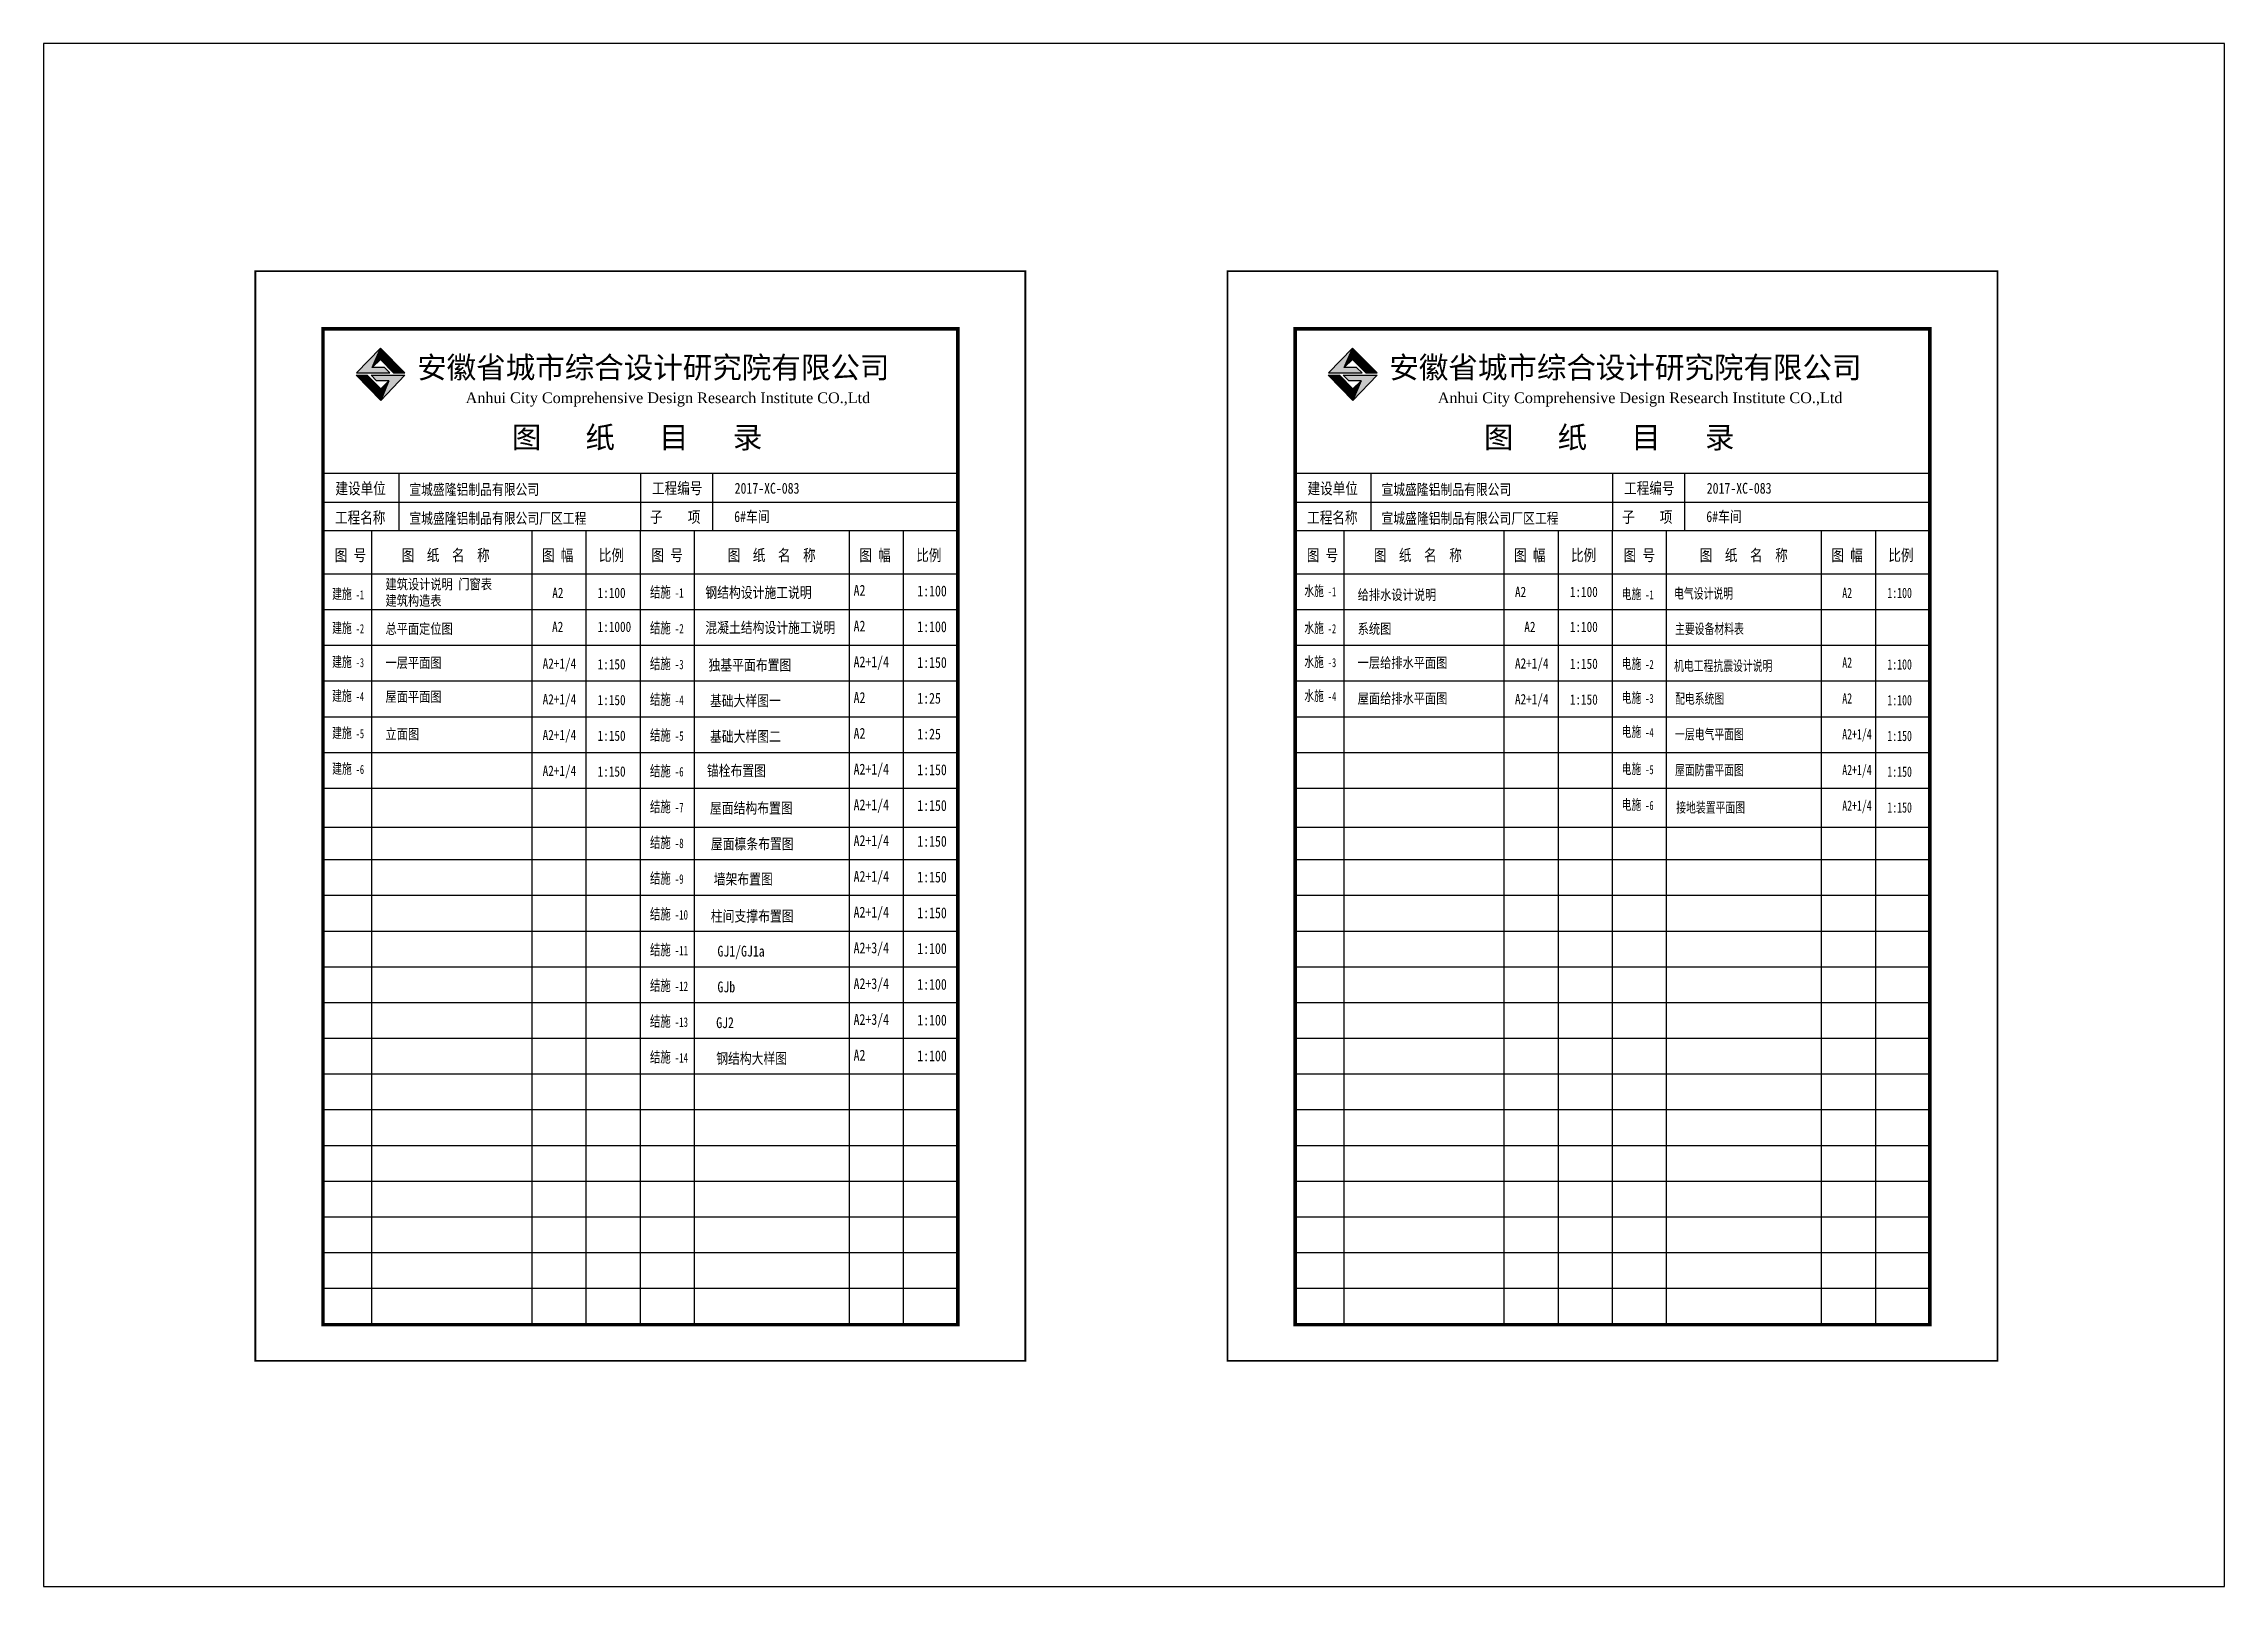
# Model space of a CAD drawing. Extents: x 1036631 to 1215829, y 514619 to 909419.
# Drawn here: x 1096949 to 1156349, y 825419 to 867419 of the extents above; entities that cross this region are included whole.
import ezdxf

# ---------------------------------------------------------------- set-up
doc = ezdxf.new("R2010")
doc.units = 0
doc.header["$LTSCALE"] = 1000
doc.header["$MEASUREMENT"] = 0
for name, color, linetype in [('A_DE_DETAIL_3', 144, 'Continuous'), ('layer 1', 7, 'Continuous'), ('PUB_TEXT', 7, 'Continuous'), ('PUB_TITLE', 4, 'Continuous')]:
    doc.layers.add(name, color=color, linetype=linetype)
doc.styles.add('-宋体', font='', dxfattribs={"width": 0.8})
doc.styles.add('_HZDX', font='', dxfattribs={"width": 0.8})
doc.styles.add('_SIMPLEX9', font='', dxfattribs={"width": 0.675})
doc.styles.add('GHF', font='times.ttf')
doc.styles.add('宋体', font='')
doc.styles.add('黑体', font='simhei.ttf')
doc.styles.get('-宋体').set_extended_font_data('SimSun')
doc.styles.get('_HZDX').set_extended_font_data('SimSun')
doc.styles.get('_SIMPLEX9').set_extended_font_data('SimSun')
doc.styles.get('宋体').set_extended_font_data('NSimSun')
pattern_1 = [(0, (-1071238.7815, 1734764.923), (3.745538128, 7.491076257), [0, -7.491076257])]
pattern_2 = [(0, (-1044759.952, 1734764.923), (3.745538128, 7.491076257), [0, -7.491076257])]

msp = doc.modelspace()

# ---------------------------------------------------------------- texts
at = {"layer": 'layer 1', "style": '_HZDX', "width": 0.8}
for s, height, p in [('宣城盛隆铝制品有限公司', 294.68, (1106910, 855133)), ('2017-XC-083', 294.68, (1115772, 855167)), ('宣城盛隆铝制品有限公司', 294.68, (1133389, 855133)), ('2017-XC-083', 294.68, (1142250, 855167)), ('宣城盛隆铝制品有限公司厂区工程', 294.68, (1106911, 854349, -220)), ('6#车间', 294.7, (1115760, 854395)), ('宣城盛隆铝制品有限公司厂区工程', 294.68, (1133390, 854349, -220)), ('6#车间', 294.7, (1142238, 854395))]:
    msp.add_text(s, height=height, dxfattribs=at).set_placement(p)
at = {"layer": 'PUB_TEXT', "color": 11}
for s, height, style, p in [('安徽省城市综合设计研究院有限公司', 589.36, '黑体', (1107124, 858309)), ('安徽省城市综合设计研究院有限公司', 589.36, '黑体', (1133603, 858309)), ('Anhui City Comprehensive Design Research Institute CO.,Ltd', 291.22, 'GHF', (1108445, 857632)), ('Anhui City Comprehensive Design Research Institute CO.,Ltd', 291.22, 'GHF', (1134924, 857632)), ('图   纸   目   录', 589.36, '黑体', (1109701, 856407)), ('图   纸   目   录', 589.36, '黑体', (1136180, 856407))]:
    msp.add_text(s, height=height, dxfattribs=dict(at, style=style)).set_placement(p)
at = {"layer": 'PUB_TEXT', "color": 11, "style": '-宋体', "width": 0.8}
for s, height, p in [('建设单位', 314.3, (1104897, 855152)), ('工程编号', 314.3, (1113520, 855158)), ('建设单位', 314.3, (1131376, 855152)), ('工程编号', 314.3, (1139999, 855158)), ('工程名称', 314.3, (1104887, 854359)), ('子    项', 314.3, (1113468, 854375)), ('工程名称', 314.3, (1131366, 854359)), ('子    项', 314.3, (1139946, 854375)), ('图 号', 314.3, (1104878, 853335)), ('   图  纸  名  称', 314.33, (1106189, 853335)), ('图 幅', 314.3, (1110523, 853335)), ('比例', 314.3, (1112073, 853335)), ('图 号', 314.3, (1113505, 853335)), ('   图  纸  名  称', 314.33, (1115067, 853335)), ('图 幅', 314.3, (1119167, 853335)), ('比例', 314.3, (1120717, 853335)), ('图 号', 314.3, (1131356, 853335)), ('   图  纸  名  称', 314.33, (1132668, 853335)), ('图 幅', 314.3, (1137002, 853335)), ('比例', 314.3, (1138552, 853335)), ('图 号', 314.3, (1139984, 853335)), ('   图  纸  名  称', 314.33, (1141546, 853335)), ('图 幅', 314.3, (1145646, 853335)), ('比例', 314.3, (1147196, 853335))]:
    msp.add_text(s, height=height, dxfattribs=at).set_placement(p)
at = {"layer": 'PUB_TEXT'}
for s, height, style, width, p in [('建施', 279.9, '宋体', 0.7, (1104809, 852298)), ('-1', 246.4, '_SIMPLEX9', 0.675, (1105451, 852292)), ('建筑设计说明 门窗表', 279.9, '_HZDX', 0.8, (1106261, 852562)), ('建筑构造表', 279.9, '_HZDX', 0.8, (1106261, 852116)), ('A2', 279.9, '_HZDX', 0.8, (1110804, 852327)), ('1:100', 279.9, '_HZDX', 0.8, (1112039, 852327)), ('结施', 295, '宋体', 0.7, (1113466, 852341)), ('-1', 259.6, '_SIMPLEX9', 0.675, (1114143, 852335)), ('钢结构设计施工说明', 295, '_HZDX', 0.8, (1114973, 852329)), ('A2', 295, '_HZDX', 0.8, (1119012, 852389)), ('1:100', 295, '_HZDX', 0.8, (1120747, 852371)), ('水施', 280, '宋体', 0.7, (1131287, 852381)), ('-1', 246.4, '_SIMPLEX9', 0.675, (1131930, 852376)), ('给排水设计说明', 280, '_HZDX', 0.8, (1132741, 852274)), ('A2', 280, '_HZDX', 0.8, (1137026, 852353)), ('1:100', 280, '_HZDX', 0.8, (1138520, 852353)), ('建施', 279.9, '宋体', 0.7, (1104809, 851374)), ('-2', 246.4, '_SIMPLEX9', 0.675, (1105451, 851368)), ('总平面定位图', 279.9, '_HZDX', 0.8, (1106261, 851350)), ('A2', 279.9, '_HZDX', 0.8, (1110799, 851403)), ('1:1000', 279.9, '_HZDX', 0.8, (1112039, 851403)), ('结施', 295, '宋体', 0.7, (1113466, 851367)), ('-2', 259.6, '_SIMPLEX9', 0.675, (1114143, 851361)), ('混凝土结构设计施工说明', 295.03, '_HZDX', 0.8, (1114973, 851374)), ('A2', 295, '_HZDX', 0.8, (1119012, 851416)), ('1:100', 295, '_HZDX', 0.8, (1120747, 851397)), ('水施', 280, '宋体', 0.7, (1131287, 851373)), ('-2', 246.4, '_SIMPLEX9', 0.675, (1131930, 851368)), ('系统图', 280, '_HZDX', 0.8, (1132741, 851349)), ('A2', 280, '_HZDX', 0.8, (1137280, 851402)), ('1:100', 280, '_HZDX', 0.8, (1138520, 851402)), ('建施', 279.9, '宋体', 0.7, (1104809, 850450)), ('-3', 246.4, '_SIMPLEX9', 0.675, (1105451, 850445)), ('一层平面图', 279.9, '_HZDX', 0.8, (1106261, 850426)), ('A2+1/4', 279.9, '_HZDX', 0.8, (1110542, 850402)), ('1:150', 279.9, '_HZDX', 0.8, (1112039, 850382)), ('结施', 295, '宋体', 0.7, (1113466, 850393)), ('-3', 259.6, '_SIMPLEX9', 0.675, (1114143, 850387)), ('独基平面布置图', 295, '_HZDX', 0.8, (1115060, 850355)), ('A2+1/4', 295, '_HZDX', 0.8, (1119012, 850442)), ('1:150', 295, '_HZDX', 0.8, (1120747, 850424)), ('水施', 280, '宋体', 0.7, (1131287, 850449)), ('-3', 246.4, '_SIMPLEX9', 0.675, (1131930, 850444)), ('一层给排水平面图', 280, '_HZDX', 0.8, (1132741, 850425)), ('A2+1/4', 280, '_HZDX', 0.8, (1137026, 850407)), ('1:150', 280, '_HZDX', 0.8, (1138520, 850396)), ('建施', 279.9, '宋体', 0.7, (1104809, 849526)), ('-4', 246.4, '_SIMPLEX9', 0.675, (1105451, 849521)), ('屋面平面图', 279.9, '_HZDX', 0.8, (1106261, 849502)), ('A2+1/4', 279.9, '_HZDX', 0.8, (1110542, 849429)), ('1:150', 279.9, '_HZDX', 0.8, (1112039, 849409)), ('结施', 295, '宋体', 0.7, (1113466, 849420)), ('-4', 259.6, '_SIMPLEX9', 0.675, (1114143, 849414)), ('基础大样图一', 295, '_HZDX', 0.8, (1115099, 849381)), ('A2', 295, '_HZDX', 0.8, (1119012, 849468)), ('1:25', 295, '_HZDX', 0.8, (1120747, 849450)), ('水施', 280, '宋体', 0.7, (1131287, 849525)), ('-4', 246.4, '_SIMPLEX9', 0.675, (1131930, 849520)), ('屋面给排水平面图', 280, '_HZDX', 0.8, (1132741, 849452)), ('A2+1/4', 280, '_HZDX', 0.8, (1137026, 849434)), ('1:150', 280, '_HZDX', 0.8, (1138520, 849423)), ('建施', 279.9, '宋体', 0.7, (1104809, 848514)), ('-5', 246.4, '_SIMPLEX9', 0.675, (1105451, 848509)), ('立面图', 279.9, '_HZDX', 0.8, (1106261, 848486)), ('A2+1/4', 279.9, '_HZDX', 0.8, (1110542, 848457)), ('1:150', 279.9, '_HZDX', 0.8, (1112039, 848437)), ('结施', 295, '宋体', 0.7, (1113466, 848446)), ('-5', 259.6, '_SIMPLEX9', 0.675, (1114143, 848440)), ('基础大样图二', 295, '_HZDX', 0.8, (1115099, 848408)), ('A2', 295, '_HZDX', 0.8, (1119012, 848495)), ('1:25', 295, '_HZDX', 0.8, (1120747, 848476)), ('建施', 279.9, '宋体', 0.7, (1104809, 847542)), ('-6', 246.4, '_SIMPLEX9', 0.675, (1105451, 847536)), ('A2+1/4', 279.9, '_HZDX', 0.8, (1110542, 847484)), ('1:150', 279.9, '_HZDX', 0.8, (1112039, 847464)), ('结施', 295, '宋体', 0.7, (1113466, 847472)), ('-6', 259.6, '_SIMPLEX9', 0.675, (1114143, 847467)), ('锚栓布置图', 295, '_HZDX', 0.8, (1115015, 847479)), ('A2+1/4', 295, '_HZDX', 0.8, (1119012, 847521)), ('1:150', 295, '_HZDX', 0.8, (1120747, 847503)), ('结施', 295, '宋体', 0.7, (1113466, 846499)), ('-7', 259.6, '_SIMPLEX9', 0.675, (1114143, 846493)), ('屋面结构布置图', 295, '_HZDX', 0.8, (1115099, 846459)), ('A2+1/4', 295, '_HZDX', 0.8, (1119012, 846548)), ('1:150', 295, '_HZDX', 0.8, (1120747, 846529)), ('结施', 295, '宋体', 0.7, (1113466, 845525)), ('A2+1/4', 295, '_HZDX', 0.8, (1119012, 845574)), ('-8', 259.6, '_SIMPLEX9', 0.675, (1114143, 845519)), ('屋面檩条布置图', 295, '_HZDX', 0.8, (1115124, 845485)), ('1:150', 295, '_HZDX', 0.8, (1120747, 845556)), ('结施', 295, '宋体', 0.7, (1113466, 844552)), ('-9', 259.6, '_SIMPLEX9', 0.675, (1114143, 844546)), ('墙架布置图', 295, '_HZDX', 0.8, (1115201, 844526)), ('A2+1/4', 295, '_HZDX', 0.8, (1119012, 844600)), ('1:150', 295, '_HZDX', 0.8, (1120747, 844582)), ('结施', 295, '宋体', 0.7, (1113466, 843578)), ('-10', 259.6, '_SIMPLEX9', 0.675, (1114143, 843572)), ('柱间支撑布置图', 295, '_HZDX', 0.8, (1115124, 843519)), ('A2+1/4', 295, '_HZDX', 0.8, (1119012, 843627)), ('1:150', 295, '_HZDX', 0.8, (1120747, 843608)), ('结施', 295, '宋体', 0.7, (1113466, 842604)), ('A2+3/4', 295, '_HZDX', 0.8, (1119012, 842653)), ('1:100', 295, '_HZDX', 0.8, (1120747, 842635)), ('-11', 259.6, '_SIMPLEX9', 0.675, (1114143, 842599)), ('GJ1/GJ1a', 295, '_HZDX', 0.8, (1115304, 842564)), ('结施', 295, '宋体', 0.7, (1113466, 841631)), ('-12', 259.6, '_SIMPLEX9', 0.675, (1114143, 841625)), ('GJb', 295, '_HZDX', 0.8, (1115304, 841591)), ('A2+3/4', 295, '_HZDX', 0.8, (1119012, 841680)), ('1:100', 295, '_HZDX', 0.8, (1120747, 841661)), ('结施', 295, '宋体', 0.7, (1113466, 840657)), ('-13', 259.6, '_SIMPLEX9', 0.675, (1114143, 840651)), ('GJ2', 295, '_HZDX', 0.8, (1115269, 840617)), ('A2+3/4', 295, '_HZDX', 0.8, (1119012, 840706)), ('1:100', 295, '_HZDX', 0.8, (1120747, 840688)), ('结施', 295, '宋体', 0.7, (1113466, 839684)), ('-14', 259.6, '_SIMPLEX9', 0.675, (1114143, 839678)), ('钢结构大样图', 295, '_HZDX', 0.8, (1115269, 839644)), ('A2', 295, '_HZDX', 0.8, (1119012, 839732)), ('1:100', 295, '_HZDX', 0.8, (1120747, 839714))]:
    msp.add_text(s, height=height, dxfattribs=dict(at, style=style, width=width)).set_placement(p)
at = {"layer": 'PUB_TEXT', "lineweight": -3}
for s, height, style, width, p in [('电施', 280.3, '宋体', 0.7, (1139932, 852297)), ('-1', 246.6, '_SIMPLEX9', 0.675, (1140575, 852291)), ('电气设计说明', 280.3, '宋体', 0.7, (1141359, 852311)), ('A2', 280.3, '宋体', 0.7, (1145941, 852326)), ('1:100', 280.3, '宋体', 0.7, (1147170, 852326)), ('主要设备材料表', 280.3, '宋体', 0.7, (1141386, 851348)), ('电施', 280.3, '宋体', 0.7, (1139932, 850399)), ('-2', 246.6, '_SIMPLEX9', 0.675, (1140575, 850393)), ('机电工程抗震设计说明', 280.3, '宋体', 0.7, (1141360, 850342)), ('A2', 280.3, '宋体', 0.7, (1145941, 850427)), ('1:100', 280.3, '宋体', 0.7, (1147170, 850379)), ('电施', 280.3, '宋体', 0.7, (1139932, 849474)), ('-3', 246.6, '_SIMPLEX9', 0.675, (1140575, 849468)), ('配电系统图', 280.3, '宋体', 0.7, (1141386, 849449)), ('A2', 280.3, '宋体', 0.7, (1145941, 849454)), ('1:100', 280.3, '宋体', 0.7, (1147170, 849405)), ('电施', 280.3, '宋体', 0.7, (1139932, 848549)), ('-4', 246.6, '_SIMPLEX9', 0.675, (1140575, 848543)), ('一层电气平面图', 280.3, '宋体', 0.7, (1141386, 848478)), ('A2+1/4', 280.3, '宋体', 0.7, (1145941, 848480)), ('1:150', 280.3, '宋体', 0.7, (1147170, 848432)), ('电施', 280.3, '宋体', 0.7, (1139932, 847535)), ('-5', 246.6, '_SIMPLEX9', 0.675, (1140575, 847530)), ('屋面防雷平面图', 280.3, '宋体', 0.7, (1141386, 847505)), ('A2+1/4', 280.3, '宋体', 0.7, (1145941, 847507)), ('1:150', 280.3, '宋体', 0.7, (1147170, 847458)), ('电施', 280.3, '宋体', 0.7, (1139932, 846562)), ('-6', 246.6, '_SIMPLEX9', 0.675, (1140575, 846556)), ('接地装置平面图', 280.3, '宋体', 0.7, (1141419, 846484, 0)), ('A2+1/4', 280.3, '宋体', 0.7, (1145941, 846533)), ('1:150', 280.3, '宋体', 0.7, (1147170, 846484))]:
    msp.add_text(s, height=height, dxfattribs=dict(at, style=style, width=width)).set_placement(p)

# ---------------------------------------------------------------- hatches: boundary and pattern name
for points in [[(1105897, 858604), (1106124, 859131), (1105469, 858458), (1106381, 858458), (1106230, 858604)], [(1132376, 858604), (1132603, 859131), (1131947, 858458), (1132860, 858458), (1132709, 858604)]]:
    msp.add_hatch(color=1).paths.add_polyline_path(points)
at = {"layer": 'A_DE_DETAIL_3'}
for color, points in [(41, [(1106482, 858455), (1106791, 858455), (1106124, 859131)]), (41, [(1132961, 858455), (1133270, 858455), (1132603, 859131)]), (41, [(1105764, 858390), (1105461, 858390), (1106133, 857707)]), (1, [(1105869, 858392), (1106018, 858235), (1106355, 858235), (1106133, 857707), (1106792, 858392)]), (41, [(1132243, 858390), (1131940, 858390), (1132612, 857707)]), (1, [(1132348, 858392), (1132497, 858235), (1132834, 858235), (1132612, 857707), (1133271, 858392)])]:
    msp.add_hatch(color=color, dxfattribs=at).paths.add_polyline_path(points)
at = {"layer": 'PUB_TEXT'}
h = msp.add_hatch(dxfattribs=at)
h.set_pattern_fill('松散材料', color=256, scale=3.995241, style=0)
h.set_pattern_definition(pattern_1)
h.paths.add_polyline_path([(1106124, 858821), (1106124, 859131), (1105897, 858604)])
h = msp.add_hatch(dxfattribs=at)
h.set_pattern_fill('松散材料', color=256, scale=3.995241, style=0)
h.set_pattern_definition(pattern_1)
h.paths.add_polyline_path([(1106482, 858455), (1106124, 859131), (1106124, 858821)])
h = msp.add_hatch(dxfattribs=at)
h.set_pattern_fill('松散材料', color=256, scale=3.995241, style=0)
h.set_pattern_definition(pattern_2)
h.paths.add_polyline_path([(1132603, 858821), (1132603, 859131), (1132376, 858604)])
h = msp.add_hatch(dxfattribs=at)
h.set_pattern_fill('松散材料', color=256, scale=3.995241, style=0)
h.set_pattern_definition(pattern_2)
h.paths.add_polyline_path([(1132961, 858455), (1132603, 859131), (1132603, 858821)])
h = msp.add_hatch(dxfattribs=at)
h.set_pattern_fill('松散材料', color=256, scale=3.995241, style=0)
h.set_pattern_definition(pattern_1)
h.paths.add_polyline_path([(1105764, 858390), (1106133, 857707), (1106133, 858022)])
h.paths.add_polyline_path([(1106133, 857707), (1106355, 858235), (1106133, 858022)])
h = msp.add_hatch(dxfattribs=at)
h.set_pattern_fill('松散材料', color=256, scale=3.995241, style=0)
h.set_pattern_definition(pattern_2)
h.paths.add_polyline_path([(1132243, 858390), (1132612, 857707), (1132612, 858022)])
h.paths.add_polyline_path([(1132612, 857707), (1132834, 858235), (1132612, 858022)])

# ---------------------------------------------------------------- linework, layer by layer
for p, q in [((1105897, 858604), (1106124, 859131)), ((1106124, 859131), (1106482, 858455)), ((1132376, 858604), (1132603, 859131)), ((1132603, 859131), (1132961, 858455)), ((1106133, 857707), (1105461, 858390)), ((1105461, 858390), (1105764, 858390)), ((1105764, 858390), (1106133, 857707)), ((1105869, 858392), (1106792, 858392)), ((1106018, 858235), (1105869, 858392)), ((1106792, 858392), (1106133, 857707)), ((1132612, 857707), (1131940, 858390)), ((1131940, 858390), (1132243, 858390)), ((1132243, 858390), (1132612, 857707)), ((1132348, 858392), (1133271, 858392)), ((1132497, 858235), (1132348, 858392)), ((1133271, 858392), (1132612, 857707)), ((1106355, 858235), (1106018, 858235)), ((1106355, 858235), (1106133, 857707)), ((1132834, 858235), (1132497, 858235)), ((1132834, 858235), (1132612, 857707))]:
    msp.add_line(p, q)
for p, q in [((1106133, 858022), (1105764, 858390)), ((1132612, 858022), (1132243, 858390)), ((1106133, 858022), (1106355, 858235)), ((1106133, 857707), (1106133, 858022)), ((1132612, 858022), (1132834, 858235)), ((1132612, 857707), (1132612, 858022))]:
    msp.add_line(p, q, dxfattribs=at)
at = {"layer": 'PUB_TEXT', "color": 11}
for p, q in [((1104559, 855725), (1121847, 855725)), ((1106622, 855701), (1106622, 854154)), ((1113203, 855725), (1113203, 854154)), ((1115167, 855725), (1115167, 854154)), ((1131038, 855725), (1148326, 855725)), ((1133100, 855701), (1133100, 854154)), ((1139682, 855725), (1139682, 854154)), ((1141646, 855725), (1141646, 854154)), ((1104559, 854940), (1121847, 854940)), ((1131038, 854940), (1148326, 854940)), ((1121847, 854154), (1104559, 854154)), ((1105893, 832554), (1105893, 854154)), ((1110256, 832554), (1110256, 854154)), ((1111729, 832554), (1111729, 854154)), ((1113203, 832554), (1113203, 854154)), ((1114676, 832554), (1114676, 854154)), ((1118900, 832554), (1118900, 854154)), ((1120373, 832554), (1120373, 854154)), ((1148326, 854154), (1131038, 854154)), ((1132371, 832554), (1132371, 854154)), ((1136735, 832554), (1136735, 854154)), ((1138208, 832554), (1138208, 854154)), ((1139682, 832554), (1139682, 854154)), ((1141155, 832554), (1141155, 854154)), ((1145379, 832554), (1145379, 854154)), ((1146852, 832554), (1146852, 854154)), ((1121847, 852975), (1104559, 852975)), ((1121847, 852975), (1104559, 852975)), ((1148326, 852975), (1131038, 852975)), ((1148326, 852975), (1131038, 852975)), ((1121847, 852003), (1104559, 852003)), ((1148326, 852003), (1131038, 852003)), ((1121847, 851030), (1104559, 851030)), ((1148326, 851030), (1131038, 851030)), ((1121847, 850058), (1104559, 850058)), ((1148326, 850058), (1131038, 850058)), ((1121847, 849085), (1104559, 849085)), ((1148326, 849085), (1131038, 849085)), ((1121847, 848113), (1104559, 848113)), ((1148326, 848113), (1131038, 848113)), ((1121847, 847140), (1104559, 847140)), ((1148326, 847140), (1131038, 847140)), ((1121847, 846081), (1104559, 846081)), ((1148326, 846081), (1131038, 846081)), ((1121847, 845195), (1104559, 845195)), ((1148326, 845195), (1131038, 845195)), ((1121847, 844223), (1104559, 844223)), ((1148326, 844223), (1131038, 844223)), ((1121847, 843250), (1104559, 843250)), ((1148326, 843250), (1131038, 843250)), ((1121847, 842278), (1104559, 842278)), ((1148326, 842278), (1131038, 842278)), ((1121847, 841306), (1104559, 841306)), ((1148326, 841306), (1131038, 841306)), ((1121847, 840333), (1104559, 840333)), ((1148326, 840333), (1131038, 840333)), ((1121847, 839361), (1104559, 839361)), ((1148326, 839361), (1131038, 839361)), ((1121847, 838388), (1104559, 838388)), ((1148326, 838388), (1131038, 838388)), ((1121847, 837416), (1104559, 837416)), ((1148326, 837416), (1131038, 837416)), ((1121847, 836443), (1104559, 836443)), ((1148326, 836443), (1131038, 836443)), ((1121847, 835471), (1104559, 835471)), ((1148326, 835471), (1131038, 835471)), ((1121847, 834498), (1104559, 834498)), ((1148326, 834498), (1131038, 834498)), ((1121847, 833526), (1104559, 833526)), ((1148326, 833526), (1131038, 833526)), ((1121847, 832554), (1104559, 832554)), ((1121847, 832554), (1104559, 832554)), ((1148326, 832554), (1131038, 832554)), ((1148326, 832554), (1131038, 832554))]:
    msp.add_line(p, q, dxfattribs=at)
at = {"layer": 'PUB_TEXT', "color": 2, "const_width": 49.1}
for points in [[(1102715, 861226), (1123690, 861226), (1123690, 831561), (1102715, 831561)], [(1129194, 861226), (1150169, 861226), (1150169, 831561), (1129194, 831561)]]:
    msp.add_lwpolyline(points, close=True, dxfattribs=at)
at = {"layer": 'PUB_TEXT', "color": 11, "const_width": 98.2}
for points in [[(1104559, 832544), (1104559, 859654), (1121847, 859654), (1121847, 832544)], [(1131038, 832544), (1131038, 859654), (1148326, 859654), (1148326, 832544)]]:
    msp.add_lwpolyline(points, close=True, dxfattribs=at)
at = {"layer": 'PUB_TEXT'}
for points in [[(1106230, 858604), (1105897, 858604), (1106124, 858821), (1106482, 858455), (1106791, 858455), (1106124, 859131), (1105469, 858458), (1106381, 858458), (1106230, 858604)], [(1106124, 859131), (1106124, 858821)], [(1132709, 858604), (1132376, 858604), (1132603, 858821), (1132961, 858455), (1133270, 858455), (1132603, 859131), (1131947, 858458), (1132860, 858458), (1132709, 858604)], [(1132603, 859131), (1132603, 858821)]]:
    msp.add_lwpolyline(points, dxfattribs=at)
at = {"layer": 'PUB_TITLE'}
msp.add_lwpolyline([(1096949, 825419), (1156349, 825419), (1156349, 867419), (1096949, 867419)], close=True, dxfattribs=at)

msp.set_redraw_order([(e.dxf.handle, doc.entitydb.next_handle()) for e in msp.query("TEXT MTEXT ATTDEF DIMENSION ARC_DIMENSION")])  # texts and dimensions are drawn at this point

doc.saveas('drawing.dxf')
